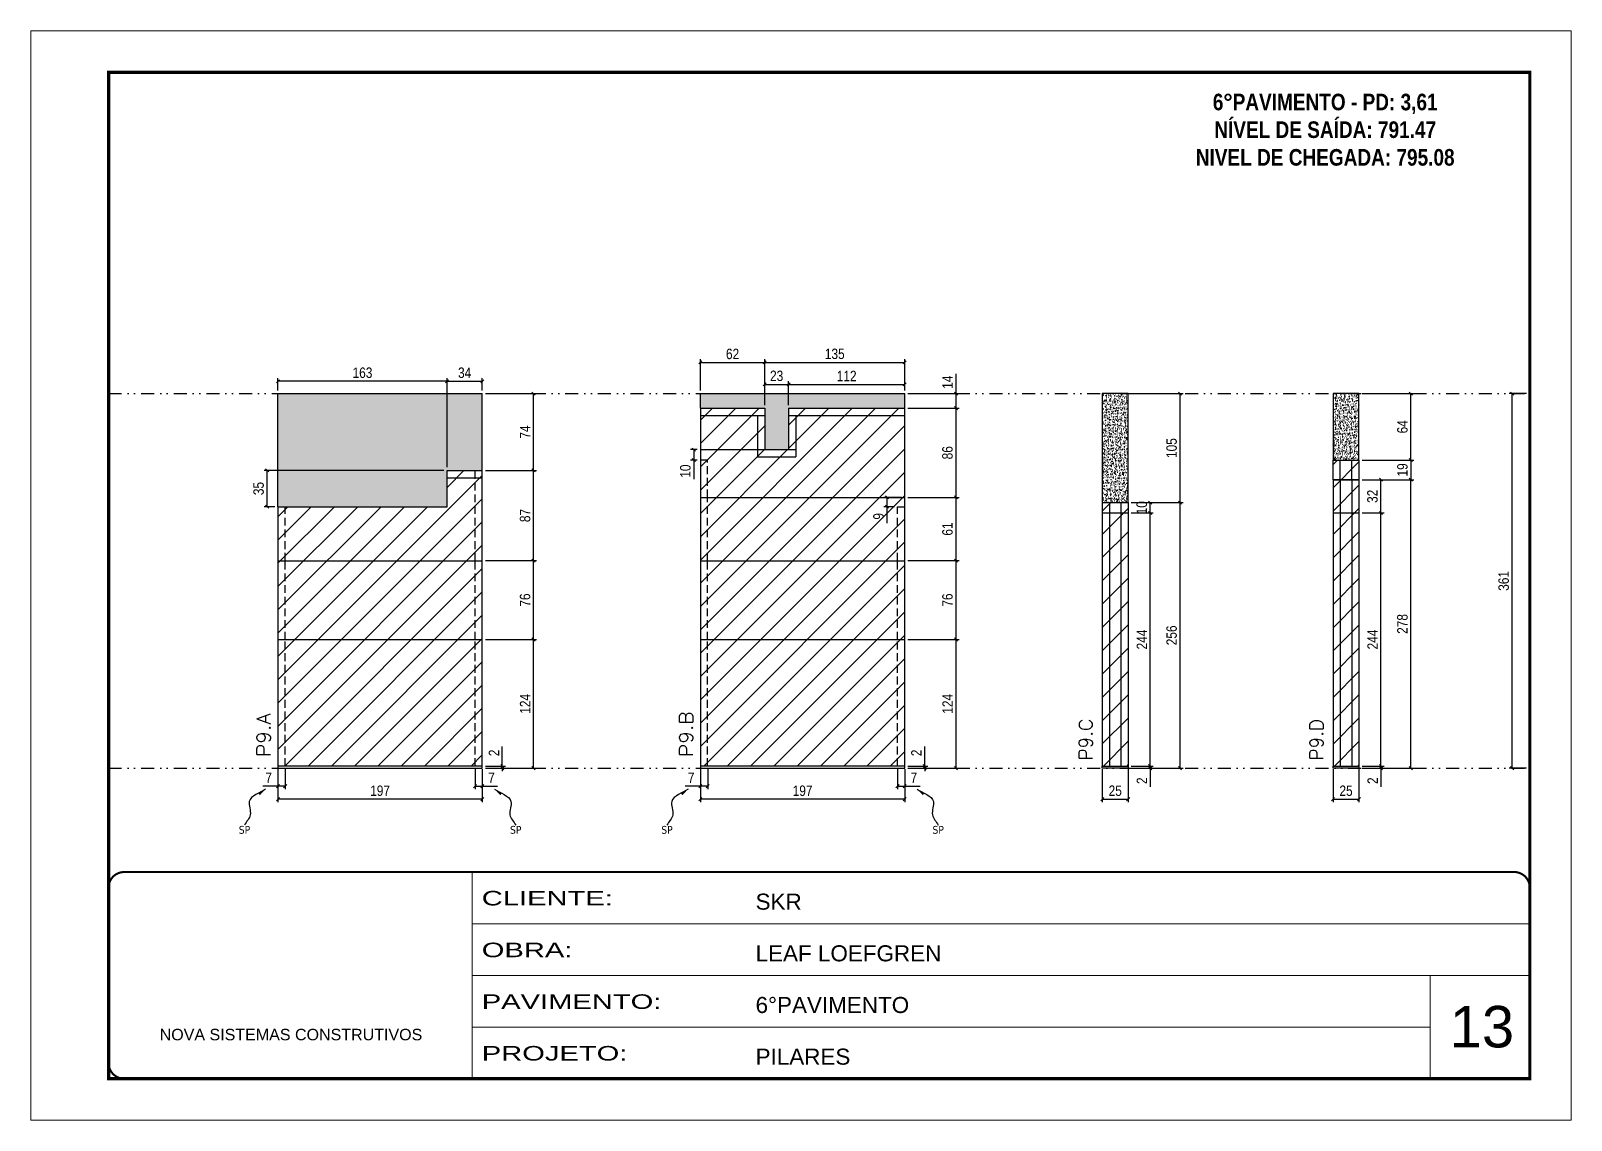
# Model space of a CAD drawing. Extents: x 14400 to 27878, y -21631 to 6985.
# Drawn here: x 14413 to 15898, y 2489 to 3539 of the extents above; entities that cross this region are included whole.
import ezdxf

# ---------------------------------------------------------------- set-up
doc = ezdxf.new("R2010")
doc.units = 0
for name, pattern in [('CONTINUO', [0]), ('DASHED', [0.75, 0.5, -0.25]), ('DIVIDE2', [0.625, 0.25, -0.125, 0, -0.125, 0, -0.125]), ('HIDDEN', [0.375, 0.25, -0.125])]:
    doc.linetypes.add(name, pattern=pattern)
for name, color, linetype, lineweight in [('CARIMBO', 255, 'Continuous', 9), ('Folhas', 255, 'Continuous', 9), ('Hachura', 251, 'Continuous', 9), ('SARRAFO DE PRESSAO', 251, 'DASHED', 9), ('Texto Seção', 7, 'Continuous', 15)]:
    doc.layers.add(name, color=color, linetype=linetype, lineweight=lineweight)
for name, color, linetype in [('COTA', 241, 'Continuous'), ('NOMENCLATURA', 7, 'Continuous'), ('Nível', 160, 'Continuous'), ('Painéis', 200, 'Continuous'), ('SARR_2.2x7', 40, 'Continuous'), ('Sarrafo de Pressão', 42, 'HIDDEN'), ('texto', 7, 'Continuous')]:
    doc.layers.add(name, color=color, linetype=linetype)
doc.styles.add('ARIAL', font='arial.ttf')
doc.styles.add('COTA TECNICA', font='techl___.ttf', dxfattribs={"height": 10})
doc.styles.add('COTA TECNICA-50', font='techl___.ttf', dxfattribs={"height": 10})
doc.styles.add('REGUA-120', font='ROMANS.shx', dxfattribs={"height": 15})
doc.styles.add('ROMANC', font='techb___.ttf', dxfattribs={"height": 2.5})
doc.styles.get("Standard").update_dxf_attribs({"font": 'arial.ttf'})
doc.styles.add('Tecnologia', font='')
doc.styles.get('Tecnologia').set_extended_font_data('Forgotten Futurist')
doc.dimstyles.new('COTA PAINEL-50', dxfattribs={"dimtxt": 10, "dimasz": 3, "dimexe": 3, "dimexo": 3, "dimgap": 3, "dimtad": 1, "dimdec": 1, "dimzin": 12, "dimdsep": 46, "dimtxsty": 'COTA TECNICA-50', "dimblk1": 'OBLIQUE', "dimblk2": 'OBLIQUE', "dimsah": 1, "dimcen": 0.9, "dimclrd": 4, "dimclre": 4, "dimclrt": 240, "dimadec": 1, "dimazin": 3, "dimtfac": 1, "dimtdec": 1, "dimtmove": 0, "dimatfit": 3, "dimfxl": 1, "dimtolj": 1, "dimtzin": 12, "dimarcsym": 0})
doc.dimstyles.new('PAINEL', dxfattribs={"dimtxt": 10, "dimasz": 3, "dimexe": 3, "dimexo": 3, "dimgap": 3, "dimtad": 1, "dimdec": 1, "dimzin": 12, "dimdsep": 46, "dimtxsty": 'COTA TECNICA', "dimblk1": 'OBLIQUE', "dimblk2": 'OBLIQUE', "dimsah": 1, "dimcen": 0.9, "dimclrd": 4, "dimclre": 4, "dimclrt": 240, "dimadec": 1, "dimazin": 3, "dimtfac": 1, "dimtdec": 1, "dimtmove": 0, "dimatfit": 3, "dimfxl": 1, "dimtolj": 1, "dimtzin": 12, "dimarcsym": 0})
doc.dimstyles.get("Standard").update_dxf_attribs({"dimtxt": 0.18, "dimasz": 0.18, "dimexe": 0.18, "dimexo": 0.0625, "dimgap": 0.09, "dimtad": 0, "dimtih": 1, "dimtoh": 1, "dimdec": 4, "dimzin": 0, "dimdsep": 46, "dimtxsty": 'Standard', "dimcen": 0.09, "dimadec": 0, "dimazin": 0, "dimtfac": 1, "dimtdec": 4, "dimtofl": 0, "dimtmove": 0, "dimatfit": 3, "dimfxl": 1, "dimtolj": 1, "dimtzin": 0, "dimarcsym": 0})
pattern_1 = [(50, (-25.9355, 0), (5.4655401, -0.4781726), [0.5715, -6.2865]), (355, (-25.9355, 0), (-1.0573026, 5.7317054), [0.4572, -5.0292175]), (100.451445, (-25.48, -0.04), (4.4082374, 5.2535326), [0.4857003, -5.3427073]), (46.1842, (-25.9355, 1.524), (8.1323712, -1.2612698), [0.85725, -9.42975]), (96.63556, (-25.258, 1.419), (7.122124, 7.4227837), [0.7285507, -8.0140682]), (351.18415, (-25.9355, 1.524), (7.122124, 7.4227837), [0.685799, -7.543792]), (21, (-25.1735, 1.143), (4.5484317, -3.067956), [0.5715, -6.2865]), (326, (-25.1735, 1.143), (1.8540609, 5.525639), [0.4572, -5.0292]), (71.451445, (-24.7944, 0.8873), (6.4024926, 2.457683), [0.4857003, -5.3426981]), (37.5, (-25.9355, 0), (0.0926581, 2.53665117), [0, -4.96824, 0, -5.1054, 0, -5.04825]), (7.5, (-25.9355, 0), (2.00458988, 3.00541724), [0, -2.91084, 0, -4.85394, 0, -1.92405]), (327.5, (-27.6347, 0), (4.06771786, -0.17186232), [0, -1.905, 0, -5.9436, 0, -7.8867]), (317.5, (-28.3967, 0), (4.44387544, 0.7627947), [0, -2.4765, 0, -3.94716, 0, -5.6007])]
pattern_2 = [(45, (-25.935, 0), (-11.22532, 11.22532), [])]

msp = doc.modelspace()

# ---------------------------------------------------------------- texts
at = {"layer": 'CARIMBO', "style": 'ARIAL'}
msp.add_text('13', height=40, dxfattribs=at).set_placement((15781.33, 2559.15))
at = {"layer": 'NOMENCLATURA', "color": 2, "insert": (15661.31, 3505.06), "char_height": 16, "attachment_point": 2, "style": 'ROMANC'}
msp.add_mtext_dynamic_manual_height_columns('\\P6°PAVIMENTO - PD: 3,61\\PNÍVEL DE SAÍDA: 791.47\\PNIVEL DE CHEGADA: 795.08', width=432.3511, gutter_width=1, heights=[0], dxfattribs=at)
at = {"layer": 'texto', "color": 0, "char_height": 7.5, "attachment_point": 5}
for insert in [(14619.46, 2768.79), (14880.95, 2768.79), (15026.74, 2768.79), (15288.23, 2768.79)]:
    msp.add_mtext('{\\fTahoma|b0|i0|c0|p34;\\C4;SP}', dxfattribs=dict(at, insert=insert))
at = {"layer": 'Texto Seção', "style": 'REGUA-120', "width": 1.1}
for s, p in [('P9.B', (15051.73, 2839.05)), ('P9.A', (14644.46, 2839.05))]:
    msp.add_text(s, height=13, rotation=90, dxfattribs=at).set_placement(p)
at = {"layer": 'Texto Seção', "char_height": 13, "width": 370.6998, "attachment_point": 7, "rotation": 90, "style": 'REGUA-120'}
for s, insert in [('P9.C', (15436.98, 2835.7)), ('P9.D', (15659.45, 2835.7))]:
    msp.add_mtext(s, dxfattribs=dict(at, insert=insert))

# ---------------------------------------------------------------- blocks, each defined once
blk = doc.blocks.new('9999999999')
at = {"color": 30, "linetype": 'CONTINUO'}
for p, q in [((98564.6, 34230.2), (98564.6, 34429.4)), ((98564.6, 34379.6), (99584, 34379.6)), ((98564.6, 34329.8), (99488, 34329.8)), ((99584, 34329.8), (99488, 34329.8)), ((99488, 34329.8), (99488, 34230.2)), ((98564.6, 34280), (99488, 34280))]:
    blk.add_line(p, q, dxfattribs=at)
at = {"color": 30, "linetype": 'CONTINUO', "const_width": 2}
blk.add_lwpolyline([(99584, 34230.2), (99584, 34414.4, 0.414214), (99569, 34429.4), (98229, 34429.4, 0.414214), (98214, 34414.4), (98214, 34245.2, 0.414214), (98229, 34230.2), (99584, 34230.2)], format="xyb", dxfattribs=at)
at = {"layer": 'Folhas'}
blk.add_lwpolyline([(98139, 34190.2), (99624, 34190.2), (99624, 35240.2), (98139, 35240.2)], close=True, dxfattribs=at)
at = {"layer": 'Folhas', "color": 30, "const_width": 3}
blk.add_lwpolyline([(98214, 34230.2), (99584, 34230.2), (99584, 35200.2), (98214, 35200.2)], close=True, dxfattribs=at)
at = {"color": 7, "linetype": 'Continuous', "ltscale": 5, "style": 'ARIAL'}
for s, height, p in [('SKR', 15.48, (98837.7, 34393.1)), ('LEAF LOEFGREN', 15.483, (98837.7, 34343.3)), ('6°PAVIMENTO', 15.483, (98837.7, 34293.5)), ('NOVA SISTEMAS CONSTRUTIVOS', 11.059, (98263.2, 34267.2)), ('PILARES', 15.48, (98837.7, 34243.7))]:
    blk.add_text(s, height=height, dxfattribs=at).set_placement(p)
at = {"layer": 'Folhas', "color": 7, "style": 'Tecnologia', "width": 1.5}
for s, p in [('CLIENTE:', (98573.7, 34397.2)), ('OBRA:', (98573.7, 34347.3)), ('PAVIMENTO:', (98573.7, 34297.5)), ('PROJETO:', (98573.7, 34247.7))]:
    blk.add_text(s, height=14, dxfattribs=at).set_placement(p)
blk = doc.blocks.new('_Oblique')
at = {"color": 0, "linetype": 'ByBlock', "lineweight": -2}
blk.add_line((-0.5, -0.5), (0.5, 0.5), dxfattribs=at)
blk = doc.blocks.new('*D2732')
at = {"layer": 'COTA', "color": 4, "lineweight": -2, "transparency": 16777216}
for p, q in [((14651.7, 2827.3), (14651.7, 2795.4)), ((14848.7, 2827.3), (14848.7, 2795.4)), ((14848.7, 2798.4), (14651.7, 2798.4))]:
    blk.add_line(p, q, dxfattribs=at)
at = {"layer": 'Defpoints', "color": 0, "transparency": 16777216}
for p in [(14651.7, 2830.3), (14848.7, 2830.3), (14651.7, 2798.4)]:
    blk.add_point(p, dxfattribs=at)
at = {"layer": 'COTA', "color": 4, "lineweight": -2, "transparency": 16777216, "xscale": 3, "yscale": 3, "zscale": 3, "rotation": 180}
blk.add_blockref('_Oblique', (14651.7, 2798.4), dxfattribs=at)
at = {"layer": 'COTA', "color": 4, "lineweight": -2, "transparency": 16777216, "xscale": 3, "yscale": 3, "zscale": 3}
blk.add_blockref('_Oblique', (14848.7, 2798.4), dxfattribs=at)
at = {"layer": 'COTA', "color": 240, "transparency": 16777216, "insert": (14750.2, 2806.5), "char_height": 10, "attachment_point": 5, "style": 'COTA TECNICA'}
blk.add_mtext('\\A1;197', dxfattribs=at)
blk = doc.blocks.new('*D2733')
at = {"layer": 'COTA', "color": 4, "lineweight": -2, "transparency": 16777216}
for p, q in [((14841.7, 2827.3), (14841.7, 2808)), ((14848.7, 2825.3), (14848.7, 2808)), ((14841.7, 2811), (14848.7, 2811)), ((14848.7, 2811), (14863.4, 2811))]:
    blk.add_line(p, q, dxfattribs=at)
at = {"layer": 'Defpoints', "color": 0, "transparency": 16777216}
for p in [(14841.7, 2830.3), (14848.7, 2828.3), (14848.7, 2811)]:
    blk.add_point(p, dxfattribs=at)
at = {"layer": 'COTA', "color": 4, "lineweight": -2, "transparency": 16777216, "xscale": 3, "yscale": 3, "zscale": 3, "rotation": 180}
blk.add_blockref('_Oblique', (14841.7, 2811), dxfattribs=at)
at = {"layer": 'COTA', "color": 4, "lineweight": -2, "transparency": 16777216, "xscale": 3, "yscale": 3, "zscale": 3}
blk.add_blockref('_Oblique', (14848.7, 2811), dxfattribs=at)
at = {"layer": 'COTA', "color": 240, "transparency": 16777216, "insert": (14857.6, 2819.1), "char_height": 10, "attachment_point": 5, "style": 'COTA TECNICA-50'}
blk.add_mtext('\\A1;7', dxfattribs=at)
blk = doc.blocks.new('*D2734')
at = {"layer": 'COTA', "color": 4, "lineweight": -2, "transparency": 16777216}
for p, q in [((14868, 2830.3), (14868, 2849.1)), ((14851.7, 2830.3), (14871, 2830.3)), ((14851.7, 2828.3), (14871, 2828.3)), ((14868, 2828.3), (14868, 2830.3)), ((14868, 2828.3), (14868, 2825.3))]:
    blk.add_line(p, q, dxfattribs=at)
at = {"layer": 'Defpoints', "color": 0, "transparency": 16777216}
for p in [(14848.7, 2830.3), (14848.7, 2828.3), (14868, 2828.3)]:
    blk.add_point(p, dxfattribs=at)
at = {"layer": 'COTA', "color": 4, "lineweight": -2, "transparency": 16777216, "xscale": 3, "yscale": 3, "zscale": 3}
for p, rotation in [((14868, 2830.3), 270), ((14868, 2828.3), 90)]:
    blk.add_blockref('_Oblique', p, dxfattribs=dict(at, rotation=rotation))
at = {"layer": 'COTA', "color": 240, "transparency": 16777216, "insert": (14860, 2843), "char_height": 10, "attachment_point": 5, "rotation": 90, "style": 'COTA TECNICA-50'}
blk.add_mtext('\\A1;2', dxfattribs=at)
blk = doc.blocks.new('*D2719')
at = {"layer": 'COTA', "color": 4, "lineweight": -2, "transparency": 16777216}
for p, q in [((14851.7, 3028.3), (14901.1, 3028.3)), ((14898.1, 2952.3), (14898.1, 3028.3)), ((14851.7, 2952.3), (14901.1, 2952.3))]:
    blk.add_line(p, q, dxfattribs=at)
at = {"layer": 'Defpoints', "color": 0, "transparency": 16777216}
for p in [(14848.7, 3028.3), (14898.1, 3028.3), (14848.7, 2952.3)]:
    blk.add_point(p, dxfattribs=at)
at = {"layer": 'COTA', "color": 4, "lineweight": -2, "transparency": 16777216, "xscale": 3, "yscale": 3, "zscale": 3}
for p, rotation in [((14898.1, 3028.3), 90), ((14898.1, 2952.3), 270)]:
    blk.add_blockref('_Oblique', p, dxfattribs=dict(at, rotation=rotation))
at = {"layer": 'COTA', "color": 240, "transparency": 16777216, "insert": (14890, 2990.3), "char_height": 10, "attachment_point": 5, "rotation": 90, "style": 'COTA TECNICA-50'}
blk.add_mtext('\\A1;76', dxfattribs=at)
blk = doc.blocks.new('*D2720')
at = {"layer": 'COTA', "color": 4, "linetype": 'ByBlock', "lineweight": -2, "transparency": 16777216}
for p, q in [((14851.7, 2952.3), (14901.1, 2952.3)), ((14898.1, 2828.3), (14898.1, 2952.3)), ((14851.7, 2828.3), (14901.1, 2828.3))]:
    blk.add_line(p, q, dxfattribs=at)
at = {"layer": 'Defpoints', "color": 0, "linetype": 'ByBlock', "transparency": 16777216}
for p in [(14848.7, 2952.3), (14898.1, 2952.3), (14848.7, 2828.3)]:
    blk.add_point(p, dxfattribs=at)
at = {"layer": 'COTA', "color": 4, "linetype": 'ByBlock', "lineweight": -2, "transparency": 16777216, "xscale": 3, "yscale": 3, "zscale": 3}
for p, rotation in [((14898.1, 2952.3), 90), ((14898.1, 2828.3), 270)]:
    blk.add_blockref('_Oblique', p, dxfattribs=dict(at, rotation=rotation))
at = {"layer": 'COTA', "color": 240, "linetype": 'ByBlock', "transparency": 16777216, "insert": (14890, 2890.3), "char_height": 10, "attachment_point": 5, "rotation": 90, "style": 'COTA TECNICA'}
blk.add_mtext('\\A1;124', dxfattribs=at)
blk = doc.blocks.new('*D2721')
at = {"layer": 'COTA', "color": 4, "lineweight": -2, "transparency": 16777216}
for p, q in [((14851.7, 3189.3), (14901.1, 3189.3)), ((14898.1, 3115.3), (14898.1, 3189.3)), ((14851.7, 3115.3), (14901.1, 3115.3))]:
    blk.add_line(p, q, dxfattribs=at)
at = {"layer": 'Defpoints', "color": 0, "transparency": 16777216}
for p in [(14848.7, 3189.3), (14898.1, 3189.3), (14848.7, 3115.3)]:
    blk.add_point(p, dxfattribs=at)
at = {"layer": 'COTA', "color": 4, "lineweight": -2, "transparency": 16777216, "xscale": 3, "yscale": 3, "zscale": 3}
for p, rotation in [((14898.1, 3189.3), 90), ((14898.1, 3115.3), 270)]:
    blk.add_blockref('_Oblique', p, dxfattribs=dict(at, rotation=rotation))
at = {"layer": 'COTA', "color": 240, "transparency": 16777216, "insert": (14890, 3152.3), "char_height": 10, "attachment_point": 5, "rotation": 90, "style": 'COTA TECNICA'}
blk.add_mtext('\\A1;74', dxfattribs=at)
blk = doc.blocks.new('*D2722')
at = {"layer": 'COTA', "color": 4, "lineweight": -2, "transparency": 16777216}
for p, q in [((15059, 2827.3), (15059, 2795.4)), ((15256, 2827.3), (15256, 2795.4)), ((15256, 2798.4), (15059, 2798.4))]:
    blk.add_line(p, q, dxfattribs=at)
at = {"layer": 'Defpoints', "color": 0, "transparency": 16777216}
for p in [(15059, 2830.3), (15256, 2830.3), (15059, 2798.4)]:
    blk.add_point(p, dxfattribs=at)
at = {"layer": 'COTA', "color": 4, "lineweight": -2, "transparency": 16777216, "xscale": 3, "yscale": 3, "zscale": 3, "rotation": 180}
blk.add_blockref('_Oblique', (15059, 2798.4), dxfattribs=at)
at = {"layer": 'COTA', "color": 4, "lineweight": -2, "transparency": 16777216, "xscale": 3, "yscale": 3, "zscale": 3}
blk.add_blockref('_Oblique', (15256, 2798.4), dxfattribs=at)
at = {"layer": 'COTA', "color": 240, "transparency": 16777216, "insert": (15157.5, 2806.5), "char_height": 10, "attachment_point": 5, "style": 'COTA TECNICA'}
blk.add_mtext('\\A1;197', dxfattribs=at)
blk = doc.blocks.new('*D2723')
at = {"layer": 'COTA', "color": 4, "lineweight": -2, "transparency": 16777216}
for p, q in [((15059, 2825.3), (15059, 2808)), ((15066, 2827.3), (15066, 2808)), ((15059, 2811), (15044.3, 2811)), ((15066, 2811), (15059, 2811))]:
    blk.add_line(p, q, dxfattribs=at)
at = {"layer": 'Defpoints', "color": 0, "transparency": 16777216}
for p in [(15059, 2828.3), (15066, 2830.3), (15059, 2811)]:
    blk.add_point(p, dxfattribs=at)
at = {"layer": 'COTA', "color": 4, "lineweight": -2, "transparency": 16777216, "xscale": 3, "yscale": 3, "zscale": 3, "rotation": 180}
blk.add_blockref('_Oblique', (15059, 2811), dxfattribs=at)
at = {"layer": 'COTA', "color": 4, "lineweight": -2, "transparency": 16777216, "xscale": 3, "yscale": 3, "zscale": 3}
blk.add_blockref('_Oblique', (15066, 2811), dxfattribs=at)
at = {"layer": 'COTA', "color": 240, "transparency": 16777216, "insert": (15050.1, 2819.1), "char_height": 10, "attachment_point": 5, "style": 'COTA TECNICA-50'}
blk.add_mtext('\\A1;7', dxfattribs=at)
blk = doc.blocks.new('*D2724')
at = {"layer": 'COTA', "color": 4, "lineweight": -2, "transparency": 16777216}
for p, q in [((15275.2, 2830.3), (15275.2, 2849.1)), ((15259, 2830.3), (15278.2, 2830.3)), ((15259, 2828.3), (15278.2, 2828.3)), ((15275.2, 2828.3), (15275.2, 2830.3)), ((15275.2, 2828.3), (15275.2, 2825.3))]:
    blk.add_line(p, q, dxfattribs=at)
at = {"layer": 'Defpoints', "color": 0, "transparency": 16777216}
for p in [(15256, 2830.3), (15256, 2828.3), (15275.2, 2828.3)]:
    blk.add_point(p, dxfattribs=at)
at = {"layer": 'COTA', "color": 4, "lineweight": -2, "transparency": 16777216, "xscale": 3, "yscale": 3, "zscale": 3}
for p, rotation in [((15275.2, 2830.3), 270), ((15275.2, 2828.3), 90)]:
    blk.add_blockref('_Oblique', p, dxfattribs=dict(at, rotation=rotation))
at = {"layer": 'COTA', "color": 240, "transparency": 16777216, "insert": (15267.2, 2843), "char_height": 10, "attachment_point": 5, "rotation": 90, "style": 'COTA TECNICA-50'}
blk.add_mtext('\\A1;2', dxfattribs=at)
blk = doc.blocks.new('*D2725')
at = {"layer": 'COTA', "color": 4, "linetype": 'ByBlock', "lineweight": -2, "transparency": 16777216}
for p, q in [((15259, 2952.3), (15308.4, 2952.3)), ((15305.4, 2828.3), (15305.4, 2952.3)), ((15259, 2828.3), (15308.4, 2828.3))]:
    blk.add_line(p, q, dxfattribs=at)
at = {"layer": 'Defpoints', "color": 0, "linetype": 'ByBlock', "transparency": 16777216}
for p in [(15256, 2952.3), (15305.4, 2952.3), (15256, 2828.3)]:
    blk.add_point(p, dxfattribs=at)
at = {"layer": 'COTA', "color": 4, "linetype": 'ByBlock', "lineweight": -2, "transparency": 16777216, "xscale": 3, "yscale": 3, "zscale": 3}
for p, rotation in [((15305.4, 2952.3), 90), ((15305.4, 2828.3), 270)]:
    blk.add_blockref('_Oblique', p, dxfattribs=dict(at, rotation=rotation))
at = {"layer": 'COTA', "color": 240, "linetype": 'ByBlock', "transparency": 16777216, "insert": (15297.3, 2890.3), "char_height": 10, "attachment_point": 5, "rotation": 90, "style": 'COTA TECNICA'}
blk.add_mtext('\\A1;124', dxfattribs=at)
blk = doc.blocks.new('*D2726')
at = {"layer": 'COTA', "color": 4, "lineweight": -2, "transparency": 16777216}
for p, q in [((15446.4, 2827.3), (15446.4, 2795.4)), ((15471.4, 2827.3), (15471.4, 2795.4)), ((15446.4, 2798.4), (15471.4, 2798.4))]:
    blk.add_line(p, q, dxfattribs=at)
at = {"layer": 'Defpoints', "color": 0, "transparency": 16777216}
for p in [(15446.4, 2830.3), (15471.4, 2830.3), (15471.4, 2798.4)]:
    blk.add_point(p, dxfattribs=at)
at = {"layer": 'COTA', "color": 4, "lineweight": -2, "transparency": 16777216, "xscale": 3, "yscale": 3, "zscale": 3, "rotation": 180}
blk.add_blockref('_Oblique', (15446.4, 2798.4), dxfattribs=at)
at = {"layer": 'COTA', "color": 4, "lineweight": -2, "transparency": 16777216, "xscale": 3, "yscale": 3, "zscale": 3}
blk.add_blockref('_Oblique', (15471.4, 2798.4), dxfattribs=at)
at = {"layer": 'COTA', "color": 240, "transparency": 16777216, "insert": (15458.9, 2806.5), "char_height": 10, "attachment_point": 5, "style": 'COTA TECNICA'}
blk.add_mtext('\\A1;25', dxfattribs=at)
blk = doc.blocks.new('*D2727')
at = {"layer": 'COTA', "color": 4, "lineweight": -2, "transparency": 16777216}
for p, q in [((15474.4, 2830.3), (15495.6, 2830.3)), ((15474.4, 2828.3), (15495.6, 2828.3)), ((15492.6, 2830.3), (15492.6, 2833.3)), ((15492.6, 2830.3), (15492.6, 2828.3)), ((15492.6, 2828.3), (15492.6, 2810.2))]:
    blk.add_line(p, q, dxfattribs=at)
at = {"layer": 'Defpoints', "color": 0, "transparency": 16777216}
for p in [(15471.4, 2830.3), (15471.4, 2828.3), (15492.6, 2830.3)]:
    blk.add_point(p, dxfattribs=at)
at = {"layer": 'COTA', "color": 4, "lineweight": -2, "transparency": 16777216, "xscale": 3, "yscale": 3, "zscale": 3}
for p, rotation in [((15492.6, 2830.3), 270), ((15492.6, 2828.3), 90)]:
    blk.add_blockref('_Oblique', p, dxfattribs=dict(at, rotation=rotation))
at = {"layer": 'COTA', "color": 240, "transparency": 16777216, "insert": (15484.6, 2816.2), "char_height": 10, "attachment_point": 5, "rotation": 90, "style": 'COTA TECNICA-50'}
blk.add_mtext('\\A1;2', dxfattribs=at)
blk = doc.blocks.new('*D2728')
at = {"layer": 'COTA', "color": 4, "lineweight": -2, "transparency": 16777216}
for p, q in [((15474.4, 3084.3), (15524.4, 3084.3)), ((15521.4, 2828.3), (15521.4, 3084.3)), ((15474.4, 2828.3), (15524.4, 2828.3))]:
    blk.add_line(p, q, dxfattribs=at)
at = {"layer": 'Defpoints', "color": 0, "transparency": 16777216}
for p in [(15471.4, 3084.3), (15521.4, 3084.3), (15471.4, 2828.3)]:
    blk.add_point(p, dxfattribs=at)
at = {"layer": 'COTA', "color": 4, "lineweight": -2, "transparency": 16777216, "xscale": 3, "yscale": 3, "zscale": 3}
for p, rotation in [((15521.4, 3084.3), 90), ((15521.4, 2828.3), 270)]:
    blk.add_blockref('_Oblique', p, dxfattribs=dict(at, rotation=rotation))
at = {"layer": 'COTA', "color": 240, "transparency": 16777216, "insert": (15513.3, 2956.3), "char_height": 10, "attachment_point": 5, "rotation": 90, "style": 'COTA TECNICA-50'}
blk.add_mtext('\\A1;256', dxfattribs=at)
blk = doc.blocks.new('*D2729')
at = {"layer": 'COTA', "color": 4, "lineweight": -2, "transparency": 16777216}
for p, q in [((15259, 3028.3), (15308.4, 3028.3)), ((15305.4, 2952.3), (15305.4, 3028.3)), ((15259, 2952.3), (15308.4, 2952.3))]:
    blk.add_line(p, q, dxfattribs=at)
at = {"layer": 'Defpoints', "color": 0, "transparency": 16777216}
for p in [(15256, 3028.3), (15305.4, 3028.3), (15256, 2952.3)]:
    blk.add_point(p, dxfattribs=at)
at = {"layer": 'COTA', "color": 4, "lineweight": -2, "transparency": 16777216, "xscale": 3, "yscale": 3, "zscale": 3}
for p, rotation in [((15305.4, 3028.3), 90), ((15305.4, 2952.3), 270)]:
    blk.add_blockref('_Oblique', p, dxfattribs=dict(at, rotation=rotation))
at = {"layer": 'COTA', "color": 240, "transparency": 16777216, "insert": (15297.2, 2990.3), "char_height": 10, "attachment_point": 5, "rotation": 90, "style": 'COTA TECNICA'}
blk.add_mtext('\\A1;76', dxfattribs=at)
blk = doc.blocks.new('*D2730')
at = {"layer": 'COTA', "color": 4, "lineweight": -2, "transparency": 16777216}
for p, q in [((14651.7, 2825.3), (14651.7, 2808)), ((14658.7, 2827.3), (14658.7, 2808)), ((14651.7, 2811), (14637, 2811)), ((14658.7, 2811), (14651.7, 2811))]:
    blk.add_line(p, q, dxfattribs=at)
at = {"layer": 'Defpoints', "color": 0, "transparency": 16777216}
for p in [(14651.7, 2828.3), (14658.7, 2830.3), (14651.7, 2811)]:
    blk.add_point(p, dxfattribs=at)
at = {"layer": 'COTA', "color": 4, "lineweight": -2, "transparency": 16777216, "xscale": 3, "yscale": 3, "zscale": 3, "rotation": 180}
blk.add_blockref('_Oblique', (14651.7, 2811), dxfattribs=at)
at = {"layer": 'COTA', "color": 4, "lineweight": -2, "transparency": 16777216, "xscale": 3, "yscale": 3, "zscale": 3}
blk.add_blockref('_Oblique', (14658.7, 2811), dxfattribs=at)
at = {"layer": 'COTA', "color": 240, "transparency": 16777216, "insert": (14642.8, 2819.1), "char_height": 10, "attachment_point": 5, "style": 'COTA TECNICA-50'}
blk.add_mtext('\\A1;7', dxfattribs=at)
blk = doc.blocks.new('*D2731')
at = {"layer": 'COTA', "color": 4, "lineweight": -2, "transparency": 16777216}
for p, q in [((15249, 2827.3), (15249, 2808)), ((15256, 2825.3), (15256, 2808)), ((15249, 2811), (15256, 2811)), ((15256, 2811), (15270.7, 2811))]:
    blk.add_line(p, q, dxfattribs=at)
at = {"layer": 'Defpoints', "color": 0, "transparency": 16777216}
for p in [(15249, 2830.3), (15256, 2828.3), (15256, 2811)]:
    blk.add_point(p, dxfattribs=at)
at = {"layer": 'COTA', "color": 4, "lineweight": -2, "transparency": 16777216, "xscale": 3, "yscale": 3, "zscale": 3, "rotation": 180}
blk.add_blockref('_Oblique', (15249, 2811), dxfattribs=at)
at = {"layer": 'COTA', "color": 4, "lineweight": -2, "transparency": 16777216, "xscale": 3, "yscale": 3, "zscale": 3}
blk.add_blockref('_Oblique', (15256, 2811), dxfattribs=at)
at = {"layer": 'COTA', "color": 240, "transparency": 16777216, "insert": (15264.8, 2819.1), "char_height": 10, "attachment_point": 5, "style": 'COTA TECNICA-50'}
blk.add_mtext('\\A1;7', dxfattribs=at)
blk = doc.blocks.new('*D2740')
at = {"layer": 'COTA', "color": 4, "lineweight": -2, "transparency": 16777216}
for p, q in [((15474.4, 3074.3), (15495.6, 3074.3)), ((15492.6, 2830.3), (15492.6, 3074.3)), ((15474.4, 2830.3), (15495.6, 2830.3))]:
    blk.add_line(p, q, dxfattribs=at)
at = {"layer": 'Defpoints', "color": 0, "transparency": 16777216}
for p in [(15471.4, 3074.3), (15492.6, 3074.3), (15471.4, 2830.3)]:
    blk.add_point(p, dxfattribs=at)
at = {"layer": 'COTA', "color": 4, "lineweight": -2, "transparency": 16777216, "xscale": 3, "yscale": 3, "zscale": 3}
for p, rotation in [((15492.6, 3074.3), 90), ((15492.6, 2830.3), 270)]:
    blk.add_blockref('_Oblique', p, dxfattribs=dict(at, rotation=rotation))
at = {"layer": 'COTA', "color": 240, "transparency": 16777216, "insert": (15484.6, 2952.3), "char_height": 10, "attachment_point": 5, "rotation": 90, "style": 'COTA TECNICA'}
blk.add_mtext('\\A1;244', dxfattribs=at)
blk = doc.blocks.new('*D2741')
at = {"layer": 'COTA', "color": 4, "lineweight": -2, "transparency": 16777216}
for p, q in [((15474.4, 3084.3), (15495.6, 3084.3)), ((15474.4, 3074.3), (15495.6, 3074.3)), ((15492.6, 3074.3), (15492.6, 3084.3))]:
    blk.add_line(p, q, dxfattribs=at)
at = {"layer": 'Defpoints', "color": 0, "transparency": 16777216}
for p in [(15471.4, 3084.3), (15471.4, 3074.3), (15492.6, 3084.3)]:
    blk.add_point(p, dxfattribs=at)
at = {"layer": 'COTA', "color": 4, "lineweight": -2, "transparency": 16777216, "xscale": 3, "yscale": 3, "zscale": 3}
for p, rotation in [((15492.6, 3084.3), 90), ((15492.6, 3074.3), 270)]:
    blk.add_blockref('_Oblique', p, dxfattribs=dict(at, rotation=rotation))
at = {"layer": 'COTA', "color": 240, "transparency": 16777216, "insert": (15484.5, 3079.3), "char_height": 10, "attachment_point": 5, "rotation": 90, "style": 'COTA TECNICA'}
blk.add_mtext('\\A1;10', dxfattribs=at)
blk = doc.blocks.new('*D2735')
at = {"layer": 'COTA', "color": 4, "lineweight": -2, "transparency": 16777216}
for p, q in [((15668.9, 2827.3), (15668.9, 2795.4)), ((15693.9, 2827.3), (15693.9, 2795.4)), ((15668.9, 2798.4), (15693.9, 2798.4))]:
    blk.add_line(p, q, dxfattribs=at)
at = {"layer": 'Defpoints', "color": 0, "transparency": 16777216}
for p in [(15668.9, 2830.3), (15693.9, 2830.3), (15693.9, 2798.4)]:
    blk.add_point(p, dxfattribs=at)
at = {"layer": 'COTA', "color": 4, "lineweight": -2, "transparency": 16777216, "xscale": 3, "yscale": 3, "zscale": 3, "rotation": 180}
blk.add_blockref('_Oblique', (15668.9, 2798.4), dxfattribs=at)
at = {"layer": 'COTA', "color": 4, "lineweight": -2, "transparency": 16777216, "xscale": 3, "yscale": 3, "zscale": 3}
blk.add_blockref('_Oblique', (15693.9, 2798.4), dxfattribs=at)
at = {"layer": 'COTA', "color": 240, "transparency": 16777216, "insert": (15681.4, 2806.5), "char_height": 10, "attachment_point": 5, "style": 'COTA TECNICA'}
blk.add_mtext('\\A1;25', dxfattribs=at)
blk = doc.blocks.new('*D2736')
at = {"layer": 'COTA', "color": 4, "lineweight": -2, "transparency": 16777216}
for p, q in [((15696.9, 2830.3), (15718.1, 2830.3)), ((15696.9, 2828.3), (15718.1, 2828.3)), ((15715.1, 2830.3), (15715.1, 2833.3)), ((15715.1, 2830.3), (15715.1, 2828.3)), ((15715.1, 2828.3), (15715.1, 2810.2))]:
    blk.add_line(p, q, dxfattribs=at)
at = {"layer": 'Defpoints', "color": 0, "transparency": 16777216}
for p in [(15693.9, 2830.3), (15693.9, 2828.3), (15715.1, 2830.3)]:
    blk.add_point(p, dxfattribs=at)
at = {"layer": 'COTA', "color": 4, "lineweight": -2, "transparency": 16777216, "xscale": 3, "yscale": 3, "zscale": 3}
for p, rotation in [((15715.1, 2830.3), 270), ((15715.1, 2828.3), 90)]:
    blk.add_blockref('_Oblique', p, dxfattribs=dict(at, rotation=rotation))
at = {"layer": 'COTA', "color": 240, "transparency": 16777216, "insert": (15707.1, 2816.2), "char_height": 10, "attachment_point": 5, "rotation": 90, "style": 'COTA TECNICA-50'}
blk.add_mtext('\\A1;2', dxfattribs=at)
blk = doc.blocks.new('*D2737')
at = {"layer": 'COTA', "color": 4, "lineweight": -2, "transparency": 16777216}
for p, q in [((15696.9, 3106.3), (15746.9, 3106.3)), ((15743.9, 2828.3), (15743.9, 3106.3)), ((15696.9, 2828.3), (15746.9, 2828.3))]:
    blk.add_line(p, q, dxfattribs=at)
at = {"layer": 'Defpoints', "color": 0, "transparency": 16777216}
for p in [(15693.9, 3106.3), (15743.9, 3106.3), (15693.9, 2828.3)]:
    blk.add_point(p, dxfattribs=at)
at = {"layer": 'COTA', "color": 4, "lineweight": -2, "transparency": 16777216, "xscale": 3, "yscale": 3, "zscale": 3}
for p, rotation in [((15743.9, 3106.3), 90), ((15743.9, 2828.3), 270)]:
    blk.add_blockref('_Oblique', p, dxfattribs=dict(at, rotation=rotation))
at = {"layer": 'COTA', "color": 240, "transparency": 16777216, "insert": (15735.8, 2967.3), "char_height": 10, "attachment_point": 5, "rotation": 90, "style": 'COTA TECNICA-50'}
blk.add_mtext('\\A1;278', dxfattribs=at)
blk = doc.blocks.new('*D2738')
at = {"layer": 'COTA', "color": 4, "lineweight": -2, "transparency": 16777216}
for p, q in [((15696.9, 3189.3), (15746.9, 3189.3)), ((15743.9, 3125.3), (15743.9, 3189.3)), ((15696.9, 3125.3), (15746.9, 3125.3))]:
    blk.add_line(p, q, dxfattribs=at)
at = {"layer": 'Defpoints', "color": 0, "transparency": 16777216}
for p in [(15693.9, 3189.3), (15743.9, 3189.3), (15693.9, 3125.3)]:
    blk.add_point(p, dxfattribs=at)
at = {"layer": 'COTA', "color": 4, "lineweight": -2, "transparency": 16777216, "xscale": 3, "yscale": 3, "zscale": 3}
for p, rotation in [((15743.9, 3189.3), 90), ((15743.9, 3125.3), 270)]:
    blk.add_blockref('_Oblique', p, dxfattribs=dict(at, rotation=rotation))
at = {"layer": 'COTA', "color": 240, "transparency": 16777216, "insert": (15735.8, 3157.3), "char_height": 10, "attachment_point": 5, "rotation": 90, "style": 'COTA TECNICA'}
blk.add_mtext('\\A1;64', dxfattribs=at)
blk = doc.blocks.new('*D2742')
at = {"layer": 'COTA', "color": 4, "lineweight": -2, "transparency": 16777216}
for p, q in [((15696.9, 3074.3), (15718.1, 3074.3)), ((15715.1, 2830.3), (15715.1, 3074.3)), ((15696.9, 2830.3), (15718.1, 2830.3))]:
    blk.add_line(p, q, dxfattribs=at)
at = {"layer": 'Defpoints', "color": 0, "transparency": 16777216}
for p in [(15693.9, 3074.3), (15715.1, 3074.3), (15693.9, 2830.3)]:
    blk.add_point(p, dxfattribs=at)
at = {"layer": 'COTA', "color": 4, "lineweight": -2, "transparency": 16777216, "xscale": 3, "yscale": 3, "zscale": 3}
for p, rotation in [((15715.1, 3074.3), 90), ((15715.1, 2830.3), 270)]:
    blk.add_blockref('_Oblique', p, dxfattribs=dict(at, rotation=rotation))
at = {"layer": 'COTA', "color": 240, "transparency": 16777216, "insert": (15707, 2952.3), "char_height": 10, "attachment_point": 5, "rotation": 90, "style": 'COTA TECNICA'}
blk.add_mtext('\\A1;244', dxfattribs=at)
blk = doc.blocks.new('*D2743')
at = {"layer": 'COTA', "color": 4, "lineweight": -2, "transparency": 16777216}
for p, q in [((15696.9, 3106.3), (15718.1, 3106.3)), ((15715.1, 3074.3), (15715.1, 3106.3)), ((15696.9, 3074.3), (15718.1, 3074.3))]:
    blk.add_line(p, q, dxfattribs=at)
at = {"layer": 'Defpoints', "color": 0, "transparency": 16777216}
for p in [(15693.9, 3106.3), (15715.1, 3106.3), (15693.9, 3074.3)]:
    blk.add_point(p, dxfattribs=at)
at = {"layer": 'COTA', "color": 4, "lineweight": -2, "transparency": 16777216, "xscale": 3, "yscale": 3, "zscale": 3}
for p, rotation in [((15715.1, 3106.3), 90), ((15715.1, 3074.3), 270)]:
    blk.add_blockref('_Oblique', p, dxfattribs=dict(at, rotation=rotation))
at = {"layer": 'COTA', "color": 240, "transparency": 16777216, "insert": (15706.9, 3090.3), "char_height": 10, "attachment_point": 5, "rotation": 90, "style": 'COTA TECNICA'}
blk.add_mtext('\\A1;32', dxfattribs=at)
blk = doc.blocks.new('*D2739')
at = {"layer": 'COTA', "color": 4, "lineweight": -2, "transparency": 16777216}
for p, q in [((15696.9, 3125.3), (15746.9, 3125.3)), ((15743.9, 3125.3), (15743.9, 3106.3)), ((15696.9, 3106.3), (15746.9, 3106.3))]:
    blk.add_line(p, q, dxfattribs=at)
at = {"layer": 'Defpoints', "color": 0, "transparency": 16777216}
for p in [(15693.9, 3125.3), (15693.9, 3106.3), (15743.9, 3106.3)]:
    blk.add_point(p, dxfattribs=at)
at = {"layer": 'COTA', "color": 4, "lineweight": -2, "transparency": 16777216, "xscale": 3, "yscale": 3, "zscale": 3}
for p, rotation in [((15743.9, 3125.3), 90), ((15743.9, 3106.3), 270)]:
    blk.add_blockref('_Oblique', p, dxfattribs=dict(at, rotation=rotation))
at = {"layer": 'COTA', "color": 240, "transparency": 16777216, "insert": (15735.8, 3115.8), "char_height": 10, "attachment_point": 5, "rotation": 90, "style": 'COTA TECNICA'}
blk.add_mtext('\\A1;19', dxfattribs=at)
blk = doc.blocks.new('*D2744')
at = {"layer": 'COTA', "color": 4, "lineweight": -2, "transparency": 16777216}
for p, q in [((15855.5, 3189.3), (15838.6, 3189.3)), ((15841.6, 2828.3), (15841.6, 3189.3)), ((15855.5, 2828.3), (15838.6, 2828.3))]:
    blk.add_line(p, q, dxfattribs=at)
at = {"layer": 'Defpoints', "color": 0, "transparency": 16777216}
for p in [(15841.6, 3189.3), (15858.5, 3189.3), (15858.5, 2828.3)]:
    blk.add_point(p, dxfattribs=at)
at = {"layer": 'COTA', "color": 4, "lineweight": -2, "transparency": 16777216, "xscale": 3, "yscale": 3, "zscale": 3}
for p, rotation in [((15841.6, 3189.3), 90), ((15841.6, 2828.3), 270)]:
    blk.add_blockref('_Oblique', p, dxfattribs=dict(at, rotation=rotation))
at = {"layer": 'COTA', "color": 240, "transparency": 16777216, "insert": (15833.4, 3008.8), "char_height": 10, "attachment_point": 5, "rotation": 90, "style": 'COTA TECNICA'}
blk.add_mtext('\\A1;361', dxfattribs=at)
blk = doc.blocks.new('*D2745')
at = {"layer": 'COTA', "color": 4, "lineweight": -2, "transparency": 16777216}
for p, q in [((14851.7, 3115.3), (14901.1, 3115.3)), ((14898.1, 3028.3), (14898.1, 3115.3)), ((14851.7, 3028.3), (14901.1, 3028.3))]:
    blk.add_line(p, q, dxfattribs=at)
at = {"layer": 'Defpoints', "color": 0, "transparency": 16777216}
for p in [(14848.7, 3115.3), (14898.1, 3115.3), (14848.7, 3028.3)]:
    blk.add_point(p, dxfattribs=at)
at = {"layer": 'COTA', "color": 4, "lineweight": -2, "transparency": 16777216, "xscale": 3, "yscale": 3, "zscale": 3}
for p, rotation in [((14898.1, 3115.3), 90), ((14898.1, 3028.3), 270)]:
    blk.add_blockref('_Oblique', p, dxfattribs=dict(at, rotation=rotation))
at = {"layer": 'COTA', "color": 240, "transparency": 16777216, "insert": (14890, 3071.8), "char_height": 10, "attachment_point": 5, "rotation": 90, "style": 'COTA TECNICA'}
blk.add_mtext('\\A1;87', dxfattribs=at)
blk = doc.blocks.new('*D2746')
at = {"layer": 'COTA', "color": 4, "lineweight": -2, "transparency": 16777216}
for p, q in [((14811.7, 3115.3), (14638.3, 3115.3)), ((14641.3, 3080.3), (14641.3, 3115.3)), ((14648.7, 3080.3), (14638.3, 3080.3))]:
    blk.add_line(p, q, dxfattribs=at)
at = {"layer": 'Defpoints', "color": 0, "transparency": 16777216}
for p in [(14641.3, 3115.3), (14814.7, 3115.3), (14651.7, 3080.3)]:
    blk.add_point(p, dxfattribs=at)
at = {"layer": 'COTA', "color": 4, "lineweight": -2, "transparency": 16777216, "xscale": 3, "yscale": 3, "zscale": 3}
for p, rotation in [((14641.3, 3115.3), 90), ((14641.3, 3080.3), 270)]:
    blk.add_blockref('_Oblique', p, dxfattribs=dict(at, rotation=rotation))
at = {"layer": 'COTA', "color": 240, "transparency": 16777216, "insert": (14633.1, 3097.8), "char_height": 10, "attachment_point": 5, "rotation": 90, "style": 'COTA TECNICA'}
blk.add_mtext('\\A1;35', dxfattribs=at)
blk = doc.blocks.new('*D2747')
at = {"layer": 'COTA', "color": 4, "lineweight": -2, "transparency": 16777216}
for p, q in [((14814.7, 3118.3), (14814.7, 3204.2)), ((14814.7, 3201.2), (14848.7, 3201.2)), ((14848.7, 3192.3), (14848.7, 3204.2))]:
    blk.add_line(p, q, dxfattribs=at)
at = {"layer": 'Defpoints', "color": 0, "transparency": 16777216}
for p in [(14848.7, 3201.2), (14848.7, 3189.3), (14814.7, 3115.3)]:
    blk.add_point(p, dxfattribs=at)
at = {"layer": 'COTA', "color": 4, "lineweight": -2, "transparency": 16777216, "xscale": 3, "yscale": 3, "zscale": 3, "rotation": 180}
blk.add_blockref('_Oblique', (14814.7, 3201.2), dxfattribs=at)
at = {"layer": 'COTA', "color": 4, "lineweight": -2, "transparency": 16777216, "xscale": 3, "yscale": 3, "zscale": 3}
blk.add_blockref('_Oblique', (14848.7, 3201.2), dxfattribs=at)
at = {"layer": 'COTA', "color": 240, "transparency": 16777216, "insert": (14831.7, 3209.4), "char_height": 10, "attachment_point": 5, "style": 'COTA TECNICA'}
blk.add_mtext('\\A1;34', dxfattribs=at)
blk = doc.blocks.new('*D2748')
at = {"layer": 'COTA', "color": 4, "lineweight": -2, "transparency": 16777216}
for p, q in [((15259, 3089.3), (15308.4, 3089.3)), ((15305.4, 3028.3), (15305.4, 3089.3)), ((15259, 3028.3), (15308.4, 3028.3))]:
    blk.add_line(p, q, dxfattribs=at)
at = {"layer": 'Defpoints', "color": 0, "transparency": 16777216}
for p in [(15256, 3089.3), (15305.4, 3089.3), (15256, 3028.3)]:
    blk.add_point(p, dxfattribs=at)
at = {"layer": 'COTA', "color": 4, "lineweight": -2, "transparency": 16777216, "xscale": 3, "yscale": 3, "zscale": 3}
for p, rotation in [((15305.4, 3089.3), 90), ((15305.4, 3028.3), 270)]:
    blk.add_blockref('_Oblique', p, dxfattribs=dict(at, rotation=rotation))
at = {"layer": 'COTA', "color": 240, "transparency": 16777216, "insert": (15297.2, 3058.8), "char_height": 10, "attachment_point": 5, "rotation": 90, "style": 'COTA TECNICA'}
blk.add_mtext('\\A1;61', dxfattribs=at)
blk = doc.blocks.new('*D2749')
at = {"layer": 'COTA', "color": 4, "lineweight": -2, "transparency": 16777216}
for p, q in [((15259, 3175.3), (15308.4, 3175.3)), ((15305.4, 3089.3), (15305.4, 3175.3)), ((15259, 3089.3), (15308.4, 3089.3))]:
    blk.add_line(p, q, dxfattribs=at)
at = {"layer": 'Defpoints', "color": 0, "transparency": 16777216}
for p in [(15256, 3175.3), (15305.4, 3175.3), (15256, 3089.3)]:
    blk.add_point(p, dxfattribs=at)
at = {"layer": 'COTA', "color": 4, "lineweight": -2, "transparency": 16777216, "xscale": 3, "yscale": 3, "zscale": 3}
for p, rotation in [((15305.4, 3175.3), 90), ((15305.4, 3089.3), 270)]:
    blk.add_blockref('_Oblique', p, dxfattribs=dict(at, rotation=rotation))
at = {"layer": 'COTA', "color": 240, "transparency": 16777216, "insert": (15297.2, 3132.3), "char_height": 10, "attachment_point": 5, "rotation": 90, "style": 'COTA TECNICA'}
blk.add_mtext('\\A1;86', dxfattribs=at)
blk = doc.blocks.new('*D2750')
at = {"layer": 'COTA', "color": 4, "lineweight": -2, "transparency": 16777216}
for p, q in [((15305.4, 3189.3), (15305.4, 3208.4)), ((15259, 3189.3), (15308.4, 3189.3)), ((15305.4, 3175.3), (15305.4, 3189.3)), ((15259, 3175.3), (15308.4, 3175.3))]:
    blk.add_line(p, q, dxfattribs=at)
at = {"layer": 'Defpoints', "color": 0, "transparency": 16777216}
for p in [(15256, 3189.3), (15305.4, 3189.3), (15256, 3175.3)]:
    blk.add_point(p, dxfattribs=at)
at = {"layer": 'COTA', "color": 4, "lineweight": -2, "transparency": 16777216, "xscale": 3, "yscale": 3, "zscale": 3}
for p, rotation in [((15305.4, 3189.3), 90), ((15305.4, 3175.3), 270)]:
    blk.add_blockref('_Oblique', p, dxfattribs=dict(at, rotation=rotation))
at = {"layer": 'COTA', "color": 240, "transparency": 16777216, "insert": (15297.3, 3200.3), "char_height": 10, "attachment_point": 5, "rotation": 90, "style": 'COTA TECNICA'}
blk.add_mtext('\\A1;14', dxfattribs=at)
blk = doc.blocks.new('*D2751')
at = {"layer": 'COTA', "color": 4, "lineweight": -2, "transparency": 16777216}
for p, q in [((15059, 3192.3), (15059, 3222.4)), ((15059, 3219.4), (15121, 3219.4)), ((15121, 3178.3), (15121, 3222.4))]:
    blk.add_line(p, q, dxfattribs=at)
at = {"layer": 'Defpoints', "color": 0, "transparency": 16777216}
for p in [(15121, 3219.4), (15059, 3189.3), (15121, 3175.3)]:
    blk.add_point(p, dxfattribs=at)
at = {"layer": 'COTA', "color": 4, "lineweight": -2, "transparency": 16777216, "xscale": 3, "yscale": 3, "zscale": 3, "rotation": 180}
blk.add_blockref('_Oblique', (15059, 3219.4), dxfattribs=at)
at = {"layer": 'COTA', "color": 4, "lineweight": -2, "transparency": 16777216, "xscale": 3, "yscale": 3, "zscale": 3}
blk.add_blockref('_Oblique', (15121, 3219.4), dxfattribs=at)
at = {"layer": 'COTA', "color": 240, "transparency": 16777216, "insert": (15090, 3227.5), "char_height": 10, "attachment_point": 5, "style": 'COTA TECNICA'}
blk.add_mtext('\\A1;62', dxfattribs=at)
blk = doc.blocks.new('*D2752')
at = {"layer": 'COTA', "color": 4, "lineweight": -2, "transparency": 16777216}
for p, q in [((15121, 3178.3), (15121, 3201.2)), ((15121, 3198.2), (15144, 3198.2)), ((15144, 3178.3), (15144, 3201.2))]:
    blk.add_line(p, q, dxfattribs=at)
at = {"layer": 'Defpoints', "color": 0, "transparency": 16777216}
for p in [(15144, 3198.2), (15121, 3175.3), (15144, 3175.3)]:
    blk.add_point(p, dxfattribs=at)
at = {"layer": 'COTA', "color": 4, "lineweight": -2, "transparency": 16777216, "xscale": 3, "yscale": 3, "zscale": 3, "rotation": 180}
blk.add_blockref('_Oblique', (15121, 3198.2), dxfattribs=at)
at = {"layer": 'COTA', "color": 4, "lineweight": -2, "transparency": 16777216, "xscale": 3, "yscale": 3, "zscale": 3}
blk.add_blockref('_Oblique', (15144, 3198.2), dxfattribs=at)
at = {"layer": 'COTA', "color": 240, "transparency": 16777216, "insert": (15132.5, 3206.4), "char_height": 10, "attachment_point": 5, "style": 'COTA TECNICA'}
blk.add_mtext('\\A1;23', dxfattribs=at)
blk = doc.blocks.new('*D2753')
at = {"layer": 'COTA', "color": 4, "lineweight": -2, "transparency": 16777216}
for p, q in [((15144, 3178.3), (15144, 3201.2)), ((15144, 3198.2), (15256, 3198.2)), ((15256, 3192.3), (15256, 3201.2))]:
    blk.add_line(p, q, dxfattribs=at)
at = {"layer": 'Defpoints', "color": 0, "transparency": 16777216}
for p in [(15256, 3198.2), (15256, 3189.3), (15144, 3175.3)]:
    blk.add_point(p, dxfattribs=at)
at = {"layer": 'COTA', "color": 4, "lineweight": -2, "transparency": 16777216, "xscale": 3, "yscale": 3, "zscale": 3, "rotation": 180}
blk.add_blockref('_Oblique', (15144, 3198.2), dxfattribs=at)
at = {"layer": 'COTA', "color": 4, "lineweight": -2, "transparency": 16777216, "xscale": 3, "yscale": 3, "zscale": 3}
blk.add_blockref('_Oblique', (15256, 3198.2), dxfattribs=at)
at = {"layer": 'COTA', "color": 240, "transparency": 16777216, "insert": (15200, 3206.3), "char_height": 10, "attachment_point": 5, "style": 'COTA TECNICA'}
blk.add_mtext('\\A1;112', dxfattribs=at)
blk = doc.blocks.new('*D2754')
at = {"layer": 'COTA', "color": 4, "lineweight": -2, "transparency": 16777216}
for p, q in [((15121, 3178.3), (15121, 3222.4)), ((15121, 3219.4), (15256, 3219.4)), ((15256, 3192.3), (15256, 3222.4))]:
    blk.add_line(p, q, dxfattribs=at)
at = {"layer": 'Defpoints', "color": 0, "transparency": 16777216}
for p in [(15256, 3219.4), (15256, 3189.3), (15121, 3175.3)]:
    blk.add_point(p, dxfattribs=at)
at = {"layer": 'COTA', "color": 4, "lineweight": -2, "transparency": 16777216, "xscale": 3, "yscale": 3, "zscale": 3, "rotation": 180}
blk.add_blockref('_Oblique', (15121, 3219.4), dxfattribs=at)
at = {"layer": 'COTA', "color": 4, "lineweight": -2, "transparency": 16777216, "xscale": 3, "yscale": 3, "zscale": 3}
blk.add_blockref('_Oblique', (15256, 3219.4), dxfattribs=at)
at = {"layer": 'COTA', "color": 240, "transparency": 16777216, "insert": (15188.5, 3227.6), "char_height": 10, "attachment_point": 5, "style": 'COTA TECNICA'}
blk.add_mtext('\\A1;135', dxfattribs=at)
blk = doc.blocks.new('*D2755')
at = {"layer": 'COTA', "color": 4, "lineweight": -2, "transparency": 16777216}
for p, q in [((15056, 3135.3), (15049.6, 3135.3)), ((15052.6, 3135.3), (15052.6, 3125.3)), ((15056, 3125.3), (15049.6, 3125.3)), ((15052.6, 3125.3), (15052.6, 3106.9))]:
    blk.add_line(p, q, dxfattribs=at)
at = {"layer": 'Defpoints', "color": 0, "transparency": 16777216}
for p in [(15059, 3135.3), (15052.6, 3125.3), (15059, 3125.3)]:
    blk.add_point(p, dxfattribs=at)
at = {"layer": 'COTA', "color": 4, "lineweight": -2, "transparency": 16777216, "xscale": 3, "yscale": 3, "zscale": 3}
for p, rotation in [((15052.6, 3135.3), 90), ((15052.6, 3125.3), 270)]:
    blk.add_blockref('_Oblique', p, dxfattribs=dict(at, rotation=rotation))
at = {"layer": 'COTA', "color": 240, "transparency": 16777216, "insert": (15044.5, 3114.6), "char_height": 10, "attachment_point": 5, "rotation": 90, "style": 'COTA TECNICA'}
blk.add_mtext('\\A1;10', dxfattribs=at)
blk = doc.blocks.new('*D2756')
at = {"layer": 'COTA', "color": 4, "lineweight": -2, "transparency": 16777216}
for p, q in [((15253, 3089.3), (15235.8, 3089.3)), ((15238.8, 3089.3), (15238.8, 3080.3)), ((15246, 3080.3), (15235.8, 3080.3)), ((15238.8, 3080.3), (15238.8, 3064.6))]:
    blk.add_line(p, q, dxfattribs=at)
at = {"layer": 'Defpoints', "color": 0, "transparency": 16777216}
for p in [(15256, 3089.3), (15238.8, 3080.3), (15249, 3080.3)]:
    blk.add_point(p, dxfattribs=at)
at = {"layer": 'COTA', "color": 4, "lineweight": -2, "transparency": 16777216, "xscale": 3, "yscale": 3, "zscale": 3}
for p, rotation in [((15238.8, 3089.3), 90), ((15238.8, 3080.3), 270)]:
    blk.add_blockref('_Oblique', p, dxfattribs=dict(at, rotation=rotation))
at = {"layer": 'COTA', "color": 240, "transparency": 16777216, "insert": (15230.7, 3071), "char_height": 10, "attachment_point": 5, "rotation": 90, "style": 'COTA TECNICA'}
blk.add_mtext('\\A1;9', dxfattribs=at)
blk = doc.blocks.new('*D2757')
at = {"layer": 'COTA', "color": 4, "lineweight": -2, "transparency": 16777216}
for p, q in [((15474.4, 3189.3), (15524.4, 3189.3)), ((15521.4, 3084.3), (15521.4, 3189.3)), ((15474.4, 3084.3), (15524.4, 3084.3))]:
    blk.add_line(p, q, dxfattribs=at)
at = {"layer": 'Defpoints', "color": 0, "transparency": 16777216}
for p in [(15471.4, 3189.3), (15521.4, 3189.3), (15471.4, 3084.3)]:
    blk.add_point(p, dxfattribs=at)
at = {"layer": 'COTA', "color": 4, "lineweight": -2, "transparency": 16777216, "xscale": 3, "yscale": 3, "zscale": 3}
for p, rotation in [((15521.4, 3189.3), 90), ((15521.4, 3084.3), 270)]:
    blk.add_blockref('_Oblique', p, dxfattribs=dict(at, rotation=rotation))
at = {"layer": 'COTA', "color": 240, "transparency": 16777216, "insert": (15513.3, 3136.8), "char_height": 10, "attachment_point": 5, "rotation": 90, "style": 'COTA TECNICA'}
blk.add_mtext('\\A1;105', dxfattribs=at)
blk = doc.blocks.new('*D2758')
at = {"layer": 'COTA', "color": 4, "lineweight": -2, "transparency": 16777216}
for p, q in [((14651.7, 3192.3), (14651.7, 3204.2)), ((14814.7, 3201.2), (14651.7, 3201.2)), ((14814.7, 3118.3), (14814.7, 3204.2))]:
    blk.add_line(p, q, dxfattribs=at)
at = {"layer": 'Defpoints', "color": 0, "transparency": 16777216}
for p in [(14651.7, 3201.2), (14651.7, 3189.3), (14814.7, 3115.3)]:
    blk.add_point(p, dxfattribs=at)
at = {"layer": 'COTA', "color": 4, "lineweight": -2, "transparency": 16777216, "xscale": 3, "yscale": 3, "zscale": 3, "rotation": 180}
blk.add_blockref('_Oblique', (14651.7, 3201.2), dxfattribs=at)
at = {"layer": 'COTA', "color": 4, "lineweight": -2, "transparency": 16777216, "xscale": 3, "yscale": 3, "zscale": 3}
blk.add_blockref('_Oblique', (14814.7, 3201.2), dxfattribs=at)
at = {"layer": 'COTA', "color": 240, "transparency": 16777216, "insert": (14733.2, 3209.4), "char_height": 10, "attachment_point": 5, "style": 'COTA TECNICA'}
blk.add_mtext('\\A1;163', dxfattribs=at)

# ---------------------------------------------------------------- dimensions: what is measured, and where the dimension line sits
at = {"layer": 'COTA'}
for base, p1, p2, dimstyle, picture, middle in [((15120.98, 3219.39), (15058.98, 3189.29), (15120.98, 3175.29), 'PAINEL', '*D2751', (15089.98, 3227.49)), ((15255.98, 3219.39), (15120.98, 3175.29), (15255.98, 3189.29), 'PAINEL', '*D2754', (15188.48, 3227.61)), ((14651.7, 3201.21), (14814.7, 3115.29), (14651.7, 3189.29), 'PAINEL', '*D2758', (14733.2, 3209.43)), ((14848.7, 3201.21), (14814.7, 3115.29), (14848.7, 3189.29), 'PAINEL', '*D2747', (14831.7, 3209.43)), ((14848.7, 2811.04), (14841.7, 2830.29), (14848.7, 2828.29), 'COTA PAINEL-50', '*D2733', (14857.57, 2819.12))]:
    dim = msp.add_linear_dim(base=base, p1=p1, p2=p2, dimstyle=dimstyle, dxfattribs=at)
    dim.commit()
    dim.dimension.update_dxf_attribs({"geometry": picture, "text_midpoint": middle})
for base, p1, p2, override, picture, middle in [((15143.98, 3198.21), (15120.98, 3175.29), (15143.98, 3175.29), {"dimtmove": 1}, '*D2752', (15132.48, 3206.43)), ((15255.98, 3198.21), (15143.98, 3175.29), (15255.98, 3189.29), {"dimtmove": 1}, '*D2753', (15199.98, 3206.27)), ((15471.43, 2798.39), (15446.43, 2830.29), (15471.43, 2830.29), {"dimarcsym": 2}, '*D2726', (15458.93, 2806.5)), ((15693.9, 2798.39), (15668.9, 2830.29), (15693.9, 2830.29), {"dimarcsym": 2}, '*D2735', (15681.4, 2806.5))]:
    dim = msp.add_linear_dim(base=base, p1=p1, p2=p2, dimstyle='PAINEL', override=override, dxfattribs=at)
    dim.commit()
    dim.dimension.update_dxf_attribs({"geometry": picture, "text_midpoint": middle})
for base, p1, p2, angle, dimstyle, picture, middle in [((15305.35, 3189.29), (15255.98, 3175.29), (15255.98, 3189.29), 90, 'PAINEL', '*D2750', (15297.28, 3200.34)), ((14898.07, 3189.29), (14848.7, 3115.29), (14848.7, 3189.29), 90, 'PAINEL', '*D2721', (14890, 3152.29)), ((15521.42, 3189.29), (15471.43, 3084.29), (15471.43, 3189.29), 90, 'PAINEL', '*D2757', (15513.31, 3136.79)), ((15743.89, 3189.29), (15693.9, 3125.29), (15693.9, 3189.29), 90, 'PAINEL', '*D2738', (15735.79, 3157.29)), ((15841.63, 3189.29), (15858.47, 2828.29), (15858.47, 3189.29), 90, 'PAINEL', '*D2744', (15833.41, 3008.79)), ((15052.59, 3125.29), (15058.98, 3135.29), (15058.98, 3125.29), 90, 'PAINEL', '*D2755', (15044.49, 3114.57)), ((15743.89, 3106.29), (15693.9, 3125.29), (15693.9, 3106.29), 90, 'PAINEL', '*D2739', (15735.81, 3115.79)), ((14641.3, 3115.29), (14651.7, 3080.29), (14814.7, 3115.29), 90, 'PAINEL', '*D2746', (14633.08, 3097.79)), ((14898.07, 3115.29), (14848.7, 3028.29), (14848.7, 3115.29), 90, 'PAINEL', '*D2745', (14889.98, 3071.79)), ((15743.89, 3106.29), (15693.9, 2828.29), (15693.9, 3106.29), 90, 'COTA PAINEL-50', '*D2737', (15735.8, 2967.29)), ((15238.78, 3080.29), (15255.98, 3089.29), (15248.98, 3080.29), 90, 'PAINEL', '*D2756', (15230.7, 3070.95)), ((15305.35, 3089.29), (15255.98, 3028.29), (15255.98, 3089.29), 90, 'PAINEL', '*D2748', (15297.25, 3058.79)), ((15521.42, 3084.29), (15471.43, 2828.29), (15471.43, 3084.29), 90, 'COTA PAINEL-50', '*D2728', (15513.31, 2956.29)), ((15492.63, 3074.29), (15471.43, 2830.29), (15471.43, 3074.29), 90, 'PAINEL', '*D2740', (15484.55, 2952.29)), ((15715.1, 3074.29), (15693.9, 2830.29), (15693.9, 3074.29), 90, 'PAINEL', '*D2742', (15707.02, 2952.29)), ((14898.07, 3028.29), (14848.7, 2952.29), (14848.7, 3028.29), 90, 'COTA PAINEL-50', '*D2719', (14889.97, 2990.29)), ((15305.35, 3028.29), (15255.98, 2952.29), (15255.98, 3028.29), 90, 'PAINEL', '*D2729', (15297.25, 2990.29)), ((14651.7, 2811.04), (14658.7, 2830.29), (14651.7, 2828.29), 180, 'COTA PAINEL-50', '*D2730', (14642.84, 2819.12)), ((15058.98, 2811.04), (15065.98, 2830.29), (15058.98, 2828.29), 180, 'COTA PAINEL-50', '*D2723', (15050.12, 2819.12)), ((15255.98, 2811.04), (15248.98, 2830.29), (15255.98, 2828.29), 0, 'COTA PAINEL-50', '*D2731', (15264.85, 2819.12))]:
    dim = msp.add_linear_dim(base=base, p1=p1, p2=p2, angle=angle, dimstyle=dimstyle, dxfattribs=at)
    dim.commit()
    dim.dimension.update_dxf_attribs({"geometry": picture, "text_midpoint": middle})
for base, p1, p2, angle, override, picture, middle in [((15305.35, 3175.29), (15255.98, 3089.29), (15255.98, 3175.29), 90, {"dimtmove": 1}, '*D2749', (15297.23, 3132.29)), ((15715.1, 3106.29), (15693.9, 3074.29), (15693.9, 3106.29), 90, {"dimtmove": 1}, '*D2743', (15706.88, 3090.29)), ((14651.7, 2798.39), (14848.7, 2830.29), (14651.7, 2830.29), 180, {"dimarcsym": 2}, '*D2732', (14750.2, 2806.49)), ((15058.98, 2798.39), (15255.98, 2830.29), (15058.98, 2830.29), 180, {"dimarcsym": 2}, '*D2722', (15157.48, 2806.49))]:
    dim = msp.add_linear_dim(base=base, p1=p1, p2=p2, angle=angle, dimstyle='PAINEL', override=override, dxfattribs=at)
    dim.commit()
    dim.dimension.update_dxf_attribs({"geometry": picture, "text_midpoint": middle})
dim = msp.add_linear_dim(base=(15492.63, 3084.29), p1=(15471.43, 3074.29), p2=(15471.43, 3084.29), angle=90, dimstyle='PAINEL', override={"dimtmove": 1}, dxfattribs=at)
dim.commit()
dim.dimension.update_dxf_attribs({"geometry": '*D2741', "text_midpoint": (15492.63, 3079.29), "dimtype": 160})
at = {"layer": 'COTA', "linetype": 'ByBlock'}
for p1, p2, picture, middle in [((14848.7, 2828.29), (14848.7, 2952.29), '*D2720', (14890, 2890.29)), ((15255.98, 2828.29), (15255.98, 2952.29), '*D2725', (15297.28, 2890.29))]:
    dim = msp.add_aligned_dim(p1=p1, p2=p2, distance=-49.37, dimstyle='PAINEL', dxfattribs=at)
    dim.commit()
    dim.dimension.update_dxf_attribs({"geometry": picture, "text_midpoint": middle})
at = {"layer": 'COTA'}
for base, p1, p2, picture, middle in [((14867.96, 2828.29), (14848.7, 2830.29), (14848.7, 2828.29), '*D2734', (14867.96, 2843.03)), ((15275.24, 2828.29), (15255.98, 2830.29), (15255.98, 2828.29), '*D2724', (15275.24, 2843.03)), ((15492.63, 2830.29), (15471.43, 2828.29), (15471.43, 2830.29), '*D2727', (15492.63, 2816.23)), ((15715.1, 2830.29), (15693.9, 2828.29), (15693.9, 2830.29), '*D2736', (15715.1, 2816.23))]:
    dim = msp.add_linear_dim(base=base, p1=p1, p2=p2, angle=90, dimstyle='COTA PAINEL-50', dxfattribs=at)
    dim.commit()
    dim.dimension.update_dxf_attribs({"geometry": picture, "text_midpoint": middle, "dimtype": 160})

# ---------------------------------------------------------------- hatches: boundary and pattern name
at = {"layer": 'COTA'}
h = msp.add_hatch(dxfattribs=at)
h.set_pattern_fill('AR-CONC', color=256, scale=0.03)
h.set_pattern_definition(pattern_1)
h.paths.add_polyline_path([(14848.7, 3189.29), (14651.7, 3189.29), (14651.7, 3080.29), (14814.7, 3080.29), (14814.7, 3115.29), (14848.7, 3115.29)])
h = msp.add_hatch(dxfattribs=at)
h.set_pattern_fill('AR-CONC', color=256, scale=0.03)
h.set_pattern_definition(pattern_1)
h.paths.add_polyline_path([(15120.98, 3135.29), (15143.98, 3135.29), (15143.98, 3175.29), (15255.98, 3175.29), (15255.98, 3189.29), (15058.98, 3189.29), (15058.98, 3175.29), (15120.98, 3175.29)])
h = msp.add_hatch(dxfattribs=at)
h.set_pattern_fill('AR-CONC', color=256, scale=0.03)
h.paths.add_polyline_path([(15471.43, 3189.29), (15446.43, 3189.29), (15446.43, 3084.29), (15471.43, 3084.29)])
h = msp.add_hatch(dxfattribs=at)
h.set_pattern_fill('AR-CONC', color=256, scale=0.03)
h.set_pattern_definition([(50, (-3110.111, 85), (5.4655401, -0.4781726), [0.5715, -6.2865]), (355, (-3110.111, 85), (-1.0573026, 5.7317054), [0.4572, -5.0292175]), (100.451445, (-3109.6557, 84.96), (4.4082374, 5.2535326), [0.4857003, -5.3427073]), (46.1842, (-3110.111, 86.524), (8.1323712, -1.2612698), [0.85725, -9.42975]), (96.635558, (-3109.4334, 86.419), (7.122124, 7.4227837), [0.7285507, -8.0140682]), (351.18415, (-3110.111, 86.524), (7.122124, 7.4227837), [0.685799, -7.543792]), (21, (-3109.349, 86.143), (4.5484317, -3.0679559), [0.5715, -6.2865]), (326, (-3109.349, 86.143), (1.8540609, 5.525639), [0.4572, -5.0292]), (71.451445, (-3108.97, 85.8873), (6.4024926, 2.457683), [0.4857003, -5.3426981]), (37.5, (-3110.1111, 85), (0.0926581, 2.53665117), [0, -4.96824, 0, -5.1054, 0, -5.04825]), (7.5, (-3110.1111, 85), (2.00458988, 3.00541724), [0, -2.91084, 0, -4.85394, 0, -1.92405]), (327.5, (-3111.8104, 85), (4.06771786, -0.17186232), [0, -1.905, 0, -5.9436, 0, -7.8867]), (317.5, (-3112.5724, 85), (4.44387544, 0.7627947), [0, -2.4765, 0, -3.94716, 0, -5.6007])])
h.paths.add_polyline_path([(15693.9, 3125.29), (15693.9, 3189.29), (15668.9, 3189.29), (15668.9, 3125.29)])
at = {"layer": 'Hachura'}
h = msp.add_hatch(dxfattribs=at)
h.set_pattern_fill('ANSI31', color=256, scale=5)
h.set_pattern_definition(pattern_2)
h.paths.add_polyline_path([(15255.98, 2952.29), (15058.98, 2952.29), (15058.98, 2830.29), (15255.98, 2830.29)])
h.paths.add_polyline_path([(15255.98, 3028.29), (15058.98, 3028.29), (15058.98, 2952.29), (15255.98, 2952.29)])
h.paths.add_polyline_path([(15255.98, 3089.29), (15058.98, 3089.29), (15058.98, 3028.29), (15255.98, 3028.29)])
h.paths.add_polyline_path([(15255.98, 3175.29), (15143.98, 3175.29), (15143.98, 3135.29), (15058.98, 3135.29), (15058.98, 3089.29), (15255.98, 3089.29)])
h.paths.add_polyline_path([(15120.98, 3175.29), (15058.98, 3175.29), (15058.98, 3135.29), (15120.98, 3135.29)])
h = msp.add_hatch(dxfattribs=at)
h.set_pattern_fill('ANSI31', color=256, scale=5)
h.set_pattern_definition([(45, (-1550.965, 0), (-11.22532, 11.22532), [])])
h.paths.add_polyline_path([(15693.9, 3125.29), (15668.9, 3125.29), (15668.9, 3074.29), (15693.9, 3074.29)])
h.paths.add_polyline_path([(15693.9, 3074.29), (15668.9, 3074.29), (15668.9, 2830.29), (15693.9, 2830.29)])
h = msp.add_hatch(dxfattribs=at)
h.set_pattern_fill('ANSI31', color=256, scale=5)
h.set_pattern_definition(pattern_2)
h.paths.add_polyline_path([(14848.7, 3115.29), (14814.7, 3115.29), (14814.7, 3080.29), (14651.7, 3080.29), (14651.7, 3028.29), (14848.7, 3028.29)])
h.paths.add_polyline_path([(14848.7, 3028.29), (14651.7, 3028.29), (14651.7, 2952.29), (14848.7, 2952.29)])
h.paths.add_polyline_path([(14848.7, 2952.29), (14651.7, 2952.29), (14651.7, 2830.29), (14848.7, 2830.29)])
h = msp.add_hatch(dxfattribs=at)
h.set_pattern_fill('ANSI31', color=256, scale=5)
h.paths.add_polyline_path([(15471.43, 3074.29), (15446.43, 3074.29), (15446.43, 2830.29), (15471.43, 2830.29)])
h.paths.add_polyline_path([(15471.43, 3084.29), (15446.43, 3084.29), (15446.43, 3074.29), (15471.43, 3074.29)])

# ---------------------------------------------------------------- linework, layer by layer
at = {"layer": 'COTA'}
for p, q in [((14651.7, 3080.29), (14651.7, 3189.29)), ((14651.7, 3189.29), (14848.7, 3189.29)), ((14848.7, 3115.29), (14848.7, 3189.29)), ((15058.98, 3189.29), (15255.98, 3189.29)), ((15058.98, 3175.29), (15058.98, 3189.29)), ((15255.98, 3175.29), (15255.98, 3189.29)), ((15113.98, 3135.29), (15113.98, 3128.29)), ((15143.98, 3135.29), (15150.98, 3135.29)), ((15150.98, 3135.29), (15150.98, 3128.29)), ((15065.98, 3125.29), (15058.98, 3125.29)), ((15248.98, 3080.29), (15255.98, 3080.29))]:
    msp.add_line(p, q, dxfattribs=at)
for points in [[(15446.43, 3084.29), (15471.43, 3084.29), (15471.43, 3189.29), (15446.43, 3189.29)], [(15668.9, 3125.29), (15693.9, 3125.29), (15693.9, 3189.29), (15668.9, 3189.29)]]:
    msp.add_lwpolyline(points, close=True, dxfattribs=at)
at = {"layer": 'Nível', "color": 4, "linetype": 'DIVIDE2', "ltscale": 50}
for p, q in [((14488.47, 3189.29), (15858.47, 3189.29)), ((14488.47, 2828.29), (15858.47, 2828.29))]:
    msp.add_line(p, q, dxfattribs=at)
at = {"layer": 'Painéis'}
for p, q in [((15058.98, 3175.29), (15058.98, 2830.29)), ((15058.98, 3175.29), (15120.98, 3175.29)), ((15120.98, 3175.29), (15120.98, 3135.29)), ((15143.98, 3175.29), (15143.98, 3135.29)), ((15143.98, 3175.29), (15255.98, 3175.29)), ((15255.98, 2830.29), (15255.98, 3175.29)), ((15058.98, 3135.29), (15143.98, 3135.29)), ((14814.7, 3115.29), (14848.7, 3115.29)), ((14814.7, 3080.29), (14814.7, 3115.29)), ((14848.7, 2830.29), (14848.7, 3115.29)), ((15668.9, 3106.29), (15668.9, 2830.29)), ((15668.9, 3106.29), (15693.9, 3106.29)), ((15693.9, 3106.29), (15693.9, 2830.29)), ((15058.98, 3089.29), (15255.98, 3089.29)), ((14651.7, 3080.29), (14651.7, 2830.29)), ((14651.7, 3080.29), (14814.7, 3080.29)), ((15446.43, 3084.29), (15446.43, 2830.29)), ((15446.43, 3084.29), (15471.43, 3084.29)), ((15446.43, 3074.29), (15471.43, 3074.29)), ((15471.43, 3084.29), (15471.43, 2830.29)), ((15668.9, 3074.29), (15693.9, 3074.29)), ((14651.7, 3028.29), (14848.7, 3028.29)), ((15058.98, 3028.29), (15255.98, 3028.29)), ((14651.7, 2952.29), (14848.7, 2952.29)), ((15058.98, 2952.29), (15255.98, 2952.29)), ((15446.43, 2830.29), (15471.43, 2830.29)), ((15446.43, 2828.29), (15446.43, 2830.29)), ((15471.43, 2828.29), (15446.43, 2828.29)), ((15471.43, 2830.29), (15471.43, 2828.29)), ((15668.9, 2830.29), (15693.9, 2830.29)), ((15668.9, 2828.29), (15668.9, 2830.29)), ((15693.9, 2828.29), (15668.9, 2828.29)), ((15693.9, 2830.29), (15693.9, 2828.29))]:
    msp.add_line(p, q, dxfattribs=at)
for points in [[(15668.9, 3125.29), (15693.9, 3125.29), (15693.9, 3106.29), (15668.9, 3106.29)], [(14848.7, 2830.29), (14651.7, 2830.29), (14651.7, 2828.29), (14848.7, 2828.29)], [(15255.98, 2830.29), (15058.98, 2830.29), (15058.98, 2828.29), (15255.98, 2828.29)]]:
    msp.add_lwpolyline(points, close=True, dxfattribs=at)
at = {"layer": 'SARR_2.2x7'}
for p, q in [((15058.98, 3168.29), (15120.98, 3168.29)), ((15113.98, 3168.29), (15113.98, 3135.29)), ((15143.98, 3168.29), (15255.98, 3168.29)), ((15150.98, 3168.29), (15150.98, 3135.29)), ((15113.98, 3128.29), (15150.98, 3128.29)), ((15675.9, 3106.29), (15675.9, 3125.29)), ((15686.9, 3106.29), (15686.9, 3125.29)), ((14814.7, 3108.29), (14848.7, 3108.29)), ((15675.9, 3106.29), (15675.9, 2830.29)), ((15686.9, 3106.29), (15686.9, 2830.29)), ((15453.43, 3084.29), (15453.43, 2830.29)), ((15464.43, 3084.29), (15464.43, 2830.29))]:
    msp.add_line(p, q, dxfattribs=at)
at = {"layer": 'Sarrafo de Pressão', "ltscale": 30}
for p, q in [((15065.98, 3089.29), (15065.98, 3125.29)), ((14841.7, 3028.29), (14841.7, 3115.29)), ((15065.98, 3028.29), (15065.98, 3089.29)), ((14658.7, 3028.29), (14658.7, 3080.29)), ((15248.98, 3028.29), (15248.98, 3080.29)), ((14658.7, 2952.29), (14658.7, 3028.29)), ((14841.7, 2952.29), (14841.7, 3028.29)), ((15065.98, 2952.29), (15065.98, 3028.29)), ((15248.98, 2952.29), (15248.98, 3028.29)), ((14658.7, 2830.29), (14658.7, 2952.29)), ((14841.7, 2830.29), (14841.7, 2952.29)), ((15065.98, 2830.29), (15065.98, 2952.29)), ((15248.98, 2830.29), (15248.98, 2952.29))]:
    msp.add_line(p, q, dxfattribs=at)

# ---------------------------------------------------------------- block references
at = {"layer": 'SARRAFO DE PRESSAO', "color": 6, "linetype": 'ByBlock'}
msp.add_blockref('9999999999', (-83725.51, -31701.2), dxfattribs=at)

msp.set_redraw_order([(e.dxf.handle, doc.entitydb.next_handle()) for e in msp.query("TEXT MTEXT ATTDEF DIMENSION ARC_DIMENSION")])  # texts and dimensions are drawn at this point

# ---------------------------------------------------------------- leaders
at = {"layer": 'COTA', "path_type": 1}
for points in [[(14639.88, 2808.1), (14624.09, 2796.27), (14625.02, 2783.26), (14619.46, 2773.48)], [(14860.53, 2808.1), (14876.32, 2796.27), (14875.39, 2783.26), (14880.95, 2773.48)], [(15047.15, 2808.1), (15031.37, 2796.27), (15032.29, 2783.26), (15026.74, 2773.48)], [(15267.81, 2808.1), (15283.6, 2796.27), (15282.67, 2783.26), (15288.22, 2773.48)]]:
    msp.add_leader(points, dimstyle='Standard', override={"dimasz": 8}, dxfattribs=at)

doc.saveas('drawing.dxf')
